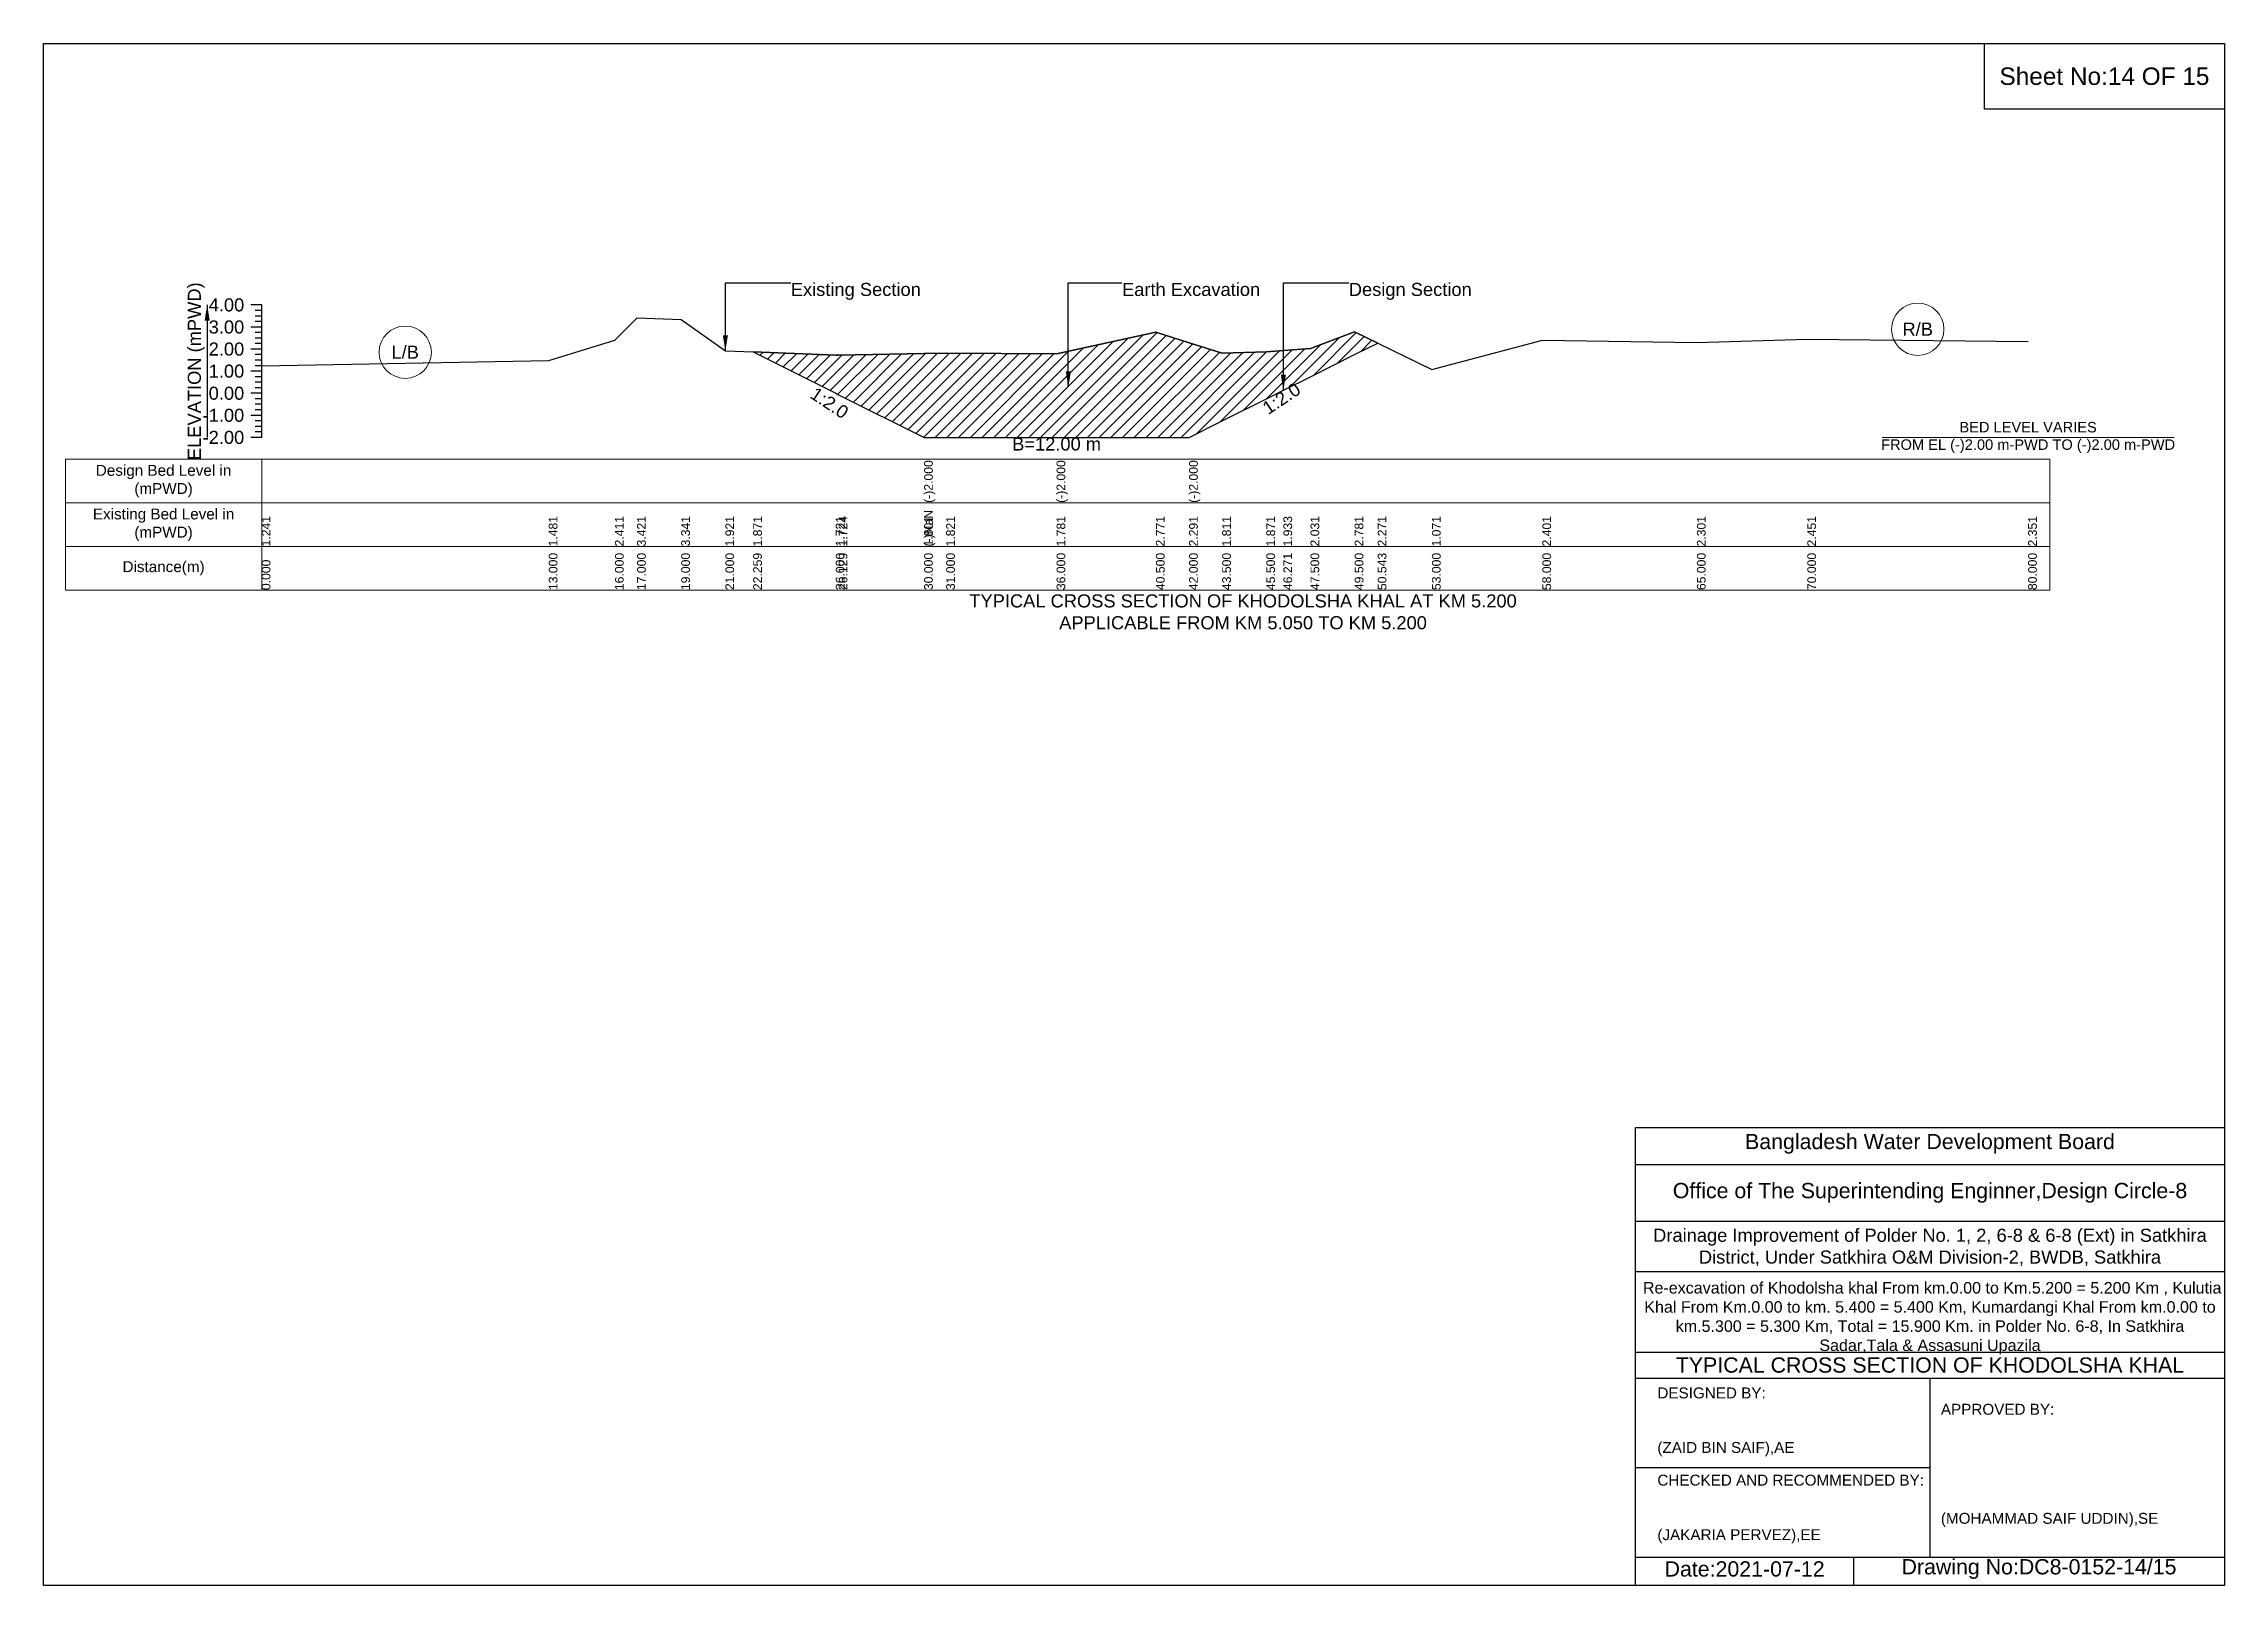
# Model space of a CAD drawing. Header units: inches. Extents: x 91000 to 568000, y -5656 to 0.
# Drawn here: x 230000 to 238000, y -5656 to 0 of the extents above; entities that cross this region are included whole.
import ezdxf

# ---------------------------------------------------------------- set-up
doc = ezdxf.new("R2010")
doc.units = ezdxf.units.IN
doc.header["$LTSCALE"] = 7
doc.header["$MEASUREMENT"] = 0
for name, color, linetype, lineweight in [('Cross section Data Border', 7, 'Continuous', 9), ('Cross Section Labels', 7, 'Continuous', 9), ('Existing_Bed_Level for Xsection', 7, 'Continuous', 25)]:
    doc.layers.add(name, color=color, linetype=linetype, lineweight=lineweight)
doc.styles.get("Standard").update_dxf_attribs({"font": 'arial.ttf'})
doc.dimstyles.get("Standard").update_dxf_attribs({"dimtxt": 0.18, "dimasz": 0.18, "dimexe": 0.18, "dimexo": 0.0625, "dimgap": 0.09, "dimtad": 0, "dimtih": 1, "dimtoh": 1, "dimdec": 4, "dimzin": 0, "dimdsep": 46, "dimtxsty": 'Standard', "dimcen": 0.09, "dimadec": 0, "dimazin": 0, "dimtfac": 1, "dimtdec": 4, "dimtofl": 0, "dimtmove": 0, "dimatfit": 3, "dimfxl": 1, "dimtolj": 1, "dimtzin": 0, "dimarcsym": 0})

msp = doc.modelspace()

# ---------------------------------------------------------------- texts
at = {"attachment_point": 5}
for s, insert, char_height in [('Sheet No:14 OF 15', (237560, -120), 64), ('Bangladesh Water Development Board', (236920, -4036), 56), ('Office of The Superintending Enginner,Design Circle-8', (236920, -4216), 56)]:
    msp.add_mtext(s, dxfattribs=dict(at, insert=insert, char_height=char_height))
for s, insert, char_height, width, attachment_point in [('Drainage Improvement of Polder No. 1, 2, 6-8 & 6-8 (Ext) in Satkhira District, Under Satkhira O&M Division-2, BWDB, Satkhira', (236920, -4416), 48, 2240, 5), (' Re-excavation of Khodolsha khal From km.0.00 to Km.5.200 = 5.200 Km , Kulutia Khal From Km.0.00 to km. 5.400 = 5.400 Km, Kumardangi Khal From km.0.00 to km.5.300 = 5.300 Km, Total = 15.900 Km. in Polder No. 6-8, In Satkhira Sadar,Tala & Assasuni Upazila', (236920, -4676), 42.1524, 2160, 5), ('TYPICAL CROSS SECTION OF KHODOLSHA KHAL', (236920, -4848), 56, 2240, 5), ('DESIGNED BY:^J^J^J(ZAID BIN SAIF),AE', (235920, -5056), 40, 1120, 4), ('APPROVED BY:^J^J^J^J^J^J(MOHAMMAD SAIF UDDIN),SE', (236960, -5216), 40, 1120, 4), ('CHECKED AND RECOMMENDED BY:^J^J^J(JAKARIA PERVEZ),EE', (235920, -5376), 40, 1120, 4), ('Date:2021-07-12', (236240, -5596), 56, 1120, 5), ('Drawing No:DC8-0152-14/15', (237320, -5596), 56, 1760, 5)]:
    msp.add_mtext(s, dxfattribs=dict(insert=insert, char_height=char_height, width=width, attachment_point=attachment_point))
at = {"layer": 'Cross section Data Border', "char_height": 40, "width": 640, "attachment_point": 5}
for s, insert in [('Design Bed Level in (mPWD)', (230440, -1604.8)), ('Existing Bed Level in (mPWD)', (230440, -1764.8)), ('Distance(m)', (230440, -1924.8))]:
    msp.add_mtext(s, dxfattribs=dict(at, insert=insert))
at = {"layer": 'Cross Section Labels'}
for s, insert, char_height, attachment_point in [('Existing Section', (232741, -877.8), 48, 1), ('Earth Excavation', (233956, -877.8), 48, 1), ('Design Section', (234788, -877.8), 48, 1), ('R/B', (236875, -1047.8), 48, 5), ('L/B', (231326.5, -1132), 48, 5), ('BED LEVEL VARIES ^JFROM EL (-)2.00 m-PWD TO (-)2.00 m-PWD', (237280, -1444.8), 38.4, 5), ('B=12.00 m', (233716, -1444.8), 48, 2), ('TYPICAL CROSS SECTION OF KHODOLSHA KHAL AT KM 5.200^JAPPLICABLE FROM KM 5.050 TO KM 5.200', (234400, -2084.8), 48, 5)]:
    msp.add_mtext(s, dxfattribs=dict(at, insert=insert, char_height=char_height, attachment_point=attachment_point))
at = {"layer": 'Cross Section Labels', "char_height": 48, "attachment_point": 2}
for insert, rotation in [((232896.2, -1298.1), 326.30993), ((234527.7, -1281.9), 33.69007)]:
    msp.add_mtext('1:2.0', dxfattribs=dict(at, insert=insert, rotation=rotation))
at = {"layer": 'Existing_Bed_Level for Xsection', "rotation": 90}
for s, insert, char_height, attachment_point in [('ELEVATION (mPWD)', (230560, -1201.8), 48, 5), ('(-)2.000', (233230, -1684.8), 32, 1), ('(-)2.000', (233716, -1684.8), 32, 1), ('(-)2.000', (234202, -1684.8), 32, 1), ('1.241', (230800, -1844.8), 32, 1), ('1.481', (231853, -1844.8), 32, 1), ('2.411', (232096, -1844.8), 32, 1), ('3.421', (232177, -1844.8), 32, 1), ('3.341', (232339, -1844.8), 32, 1), ('1.921', (232501, -1844.8), 32, 1), ('1.871', (232603, -1844.8), 32, 1), ('1.721', (232906, -1844.8), 32, 1), ('1.724', (232916.5, -1844.8), 32, 1), ('(-)NaN', (233230, -1844.8), 32, 1), ('(-)NaN', (233230, -1844.8), 32, 1), ('(-)NaN', (233230, -1844.8), 32, 1), ('1.801', (233230, -1844.8), 32, 1), ('1.801', (233230, -1844.8), 32, 1), ('1.821', (233311, -1844.8), 32, 1), ('1.781', (233716, -1844.8), 32, 1), ('1.781', (233716, -1844.8), 32, 1), ('2.771', (234080.5, -1844.8), 32, 1), ('2.291', (234202, -1844.8), 32, 1), ('2.291', (234202, -1844.8), 32, 1), ('1.811', (234323.5, -1844.8), 32, 1), ('1.871', (234485.5, -1844.8), 32, 1), ('1.933', (234548, -1844.8), 32, 1), ('2.031', (234647.5, -1844.8), 32, 1), ('2.781', (234809.5, -1844.8), 32, 1), ('2.271', (234894, -1844.8), 32, 1), ('1.071', (235093, -1844.8), 32, 1), ('2.401', (235498, -1844.8), 32, 1), ('2.301', (236065, -1844.8), 32, 1), ('2.451', (236470, -1844.8), 32, 1), ('2.351', (237280, -1844.8), 32, 1), ('0.000', (230800, -2004.8), 32, 1), ('13.000', (231853, -2004.8), 32, 1), ('16.000', (232096, -2004.8), 32, 1), ('17.000', (232177, -2004.8), 32, 1), ('19.000', (232339, -2004.8), 32, 1), ('21.000', (232501, -2004.8), 32, 1), ('22.259', (232603, -2004.8), 32, 1), ('26.000', (232906, -2004.8), 32, 1), ('26.129', (232916.5, -2004.8), 32, 1), ('30.000', (233230, -2004.8), 32, 1), ('30.000', (233230, -2004.8), 32, 1), ('30.000', (233230, -2004.8), 32, 1), ('31.000', (233311, -2004.8), 32, 1), ('36.000', (233716, -2004.8), 32, 1), ('36.000', (233716, -2004.8), 32, 1), ('36.000', (233716, -2004.8), 32, 1), ('40.500', (234080.5, -2004.8), 32, 1), ('42.000', (234202, -2004.8), 32, 1), ('42.000', (234202, -2004.8), 32, 1), ('42.000', (234202, -2004.8), 32, 1), ('43.500', (234323.5, -2004.8), 32, 1), ('45.500', (234485.5, -2004.8), 32, 1), ('46.271', (234548, -2004.8), 32, 1), ('47.500', (234647.5, -2004.8), 32, 1), ('49.500', (234809.5, -2004.8), 32, 1), ('50.543', (234894, -2004.8), 32, 1), ('53.000', (235093, -2004.8), 32, 1), ('58.000', (235498, -2004.8), 32, 1), ('65.000', (236065, -2004.8), 32, 1), ('70.000', (236470, -2004.8), 32, 1), ('80.000', (237280, -2004.8), 32, 1)]:
    msp.add_mtext(s, dxfattribs=dict(at, insert=insert, char_height=char_height, attachment_point=attachment_point))
at = {"layer": 'Existing_Bed_Level for Xsection', "char_height": 48, "attachment_point": 6}
for s, insert in [('4.00', (230736, -958.8)), ('3.00', (230736, -1039.8)), ('2.00', (230736, -1120.8)), ('1.00', (230736, -1201.8)), ('0.00', (230736, -1282.8)), ('-1.00', (230736, -1363.8)), ('-2.00', (230736, -1444.8))]:
    msp.add_mtext(s, dxfattribs=dict(at, insert=insert))

# ---------------------------------------------------------------- hatches: boundary and pattern name
at = {"layer": 'Existing_Bed_Level for Xsection'}
h = msp.add_hatch(dxfattribs=at)
h.set_pattern_fill('ANSI31', color=256, scale=243, style=0)
h.paths.add_polyline_path([(232603, -1131.2), (232906, -1282.8), (232916.5, -1288), (233230, -1444.8), (233311, -1444.8), (233716, -1444.8), (234080.5, -1444.8), (234202, -1444.8), (234323.5, -1384), (234485.5, -1303), (234548, -1271.8), (234647.5, -1222), (234809.5, -1141), (234894, -1098.8), (234809.5, -1057.5), (234647.5, -1118.2), (234548, -1126.2), (234485.5, -1131.2), (234323.5, -1136.1), (234202, -1097.2), (234080.5, -1058.3), (233716, -1138.5), (233311, -1135.2), (233230, -1136.9), (232916.5, -1143.1), (232906, -1143.3)])

# ---------------------------------------------------------------- linework, layer by layer
for points in [[(230000, 0), (238000, 0), (238000, -5656), (230000, -5656)], [(237120, 0), (238000, 0), (238000, -240), (237120, -240)]]:
    msp.add_lwpolyline(points, close=True)
for points in [[(235840, -5656), (235840, -3976), (238000, -3976)], [(235840, -4112), (238000, -4112)], [(235840, -4320), (238000, -4320)], [(235840, -4504), (238000, -4504)], [(235840, -4800), (238000, -4800)], [(235840, -4896), (238000, -4896)], [(236920, -4896), (236920, -5552)], [(235840, -5224), (236920, -5224)], [(235840, -5552), (238000, -5552)], [(236640, -5552), (236640, -5656)]]:
    msp.add_lwpolyline(points)
at = {"layer": 'Cross section Data Border'}
msp.add_lwpolyline([(230080, -1524.8), (237360, -1524.8), (237360, -2004.8), (230080, -2004.8)], close=True, dxfattribs=at)
for points in [[(230800, -1524.8), (230800, -2004.8)], [(230080, -1684.8), (237360, -1684.8)], [(230080, -1844.8), (237360, -1844.8)]]:
    msp.add_lwpolyline(points, dxfattribs=at)
at = {"layer": 'Cross Section Labels'}
msp.add_lwpolyline([(236744.2, -1444.8), (237815.8, -1444.8)], dxfattribs=at)
for centre in [(236875, -1047.8), (231326.5, -1132)]:
    msp.add_circle(centre, 96, dxfattribs=at)
at = {"layer": 'Existing_Bed_Level for Xsection'}
for points in [[(230800, -958.8), (230760, -958.8)], [(230800, -1444.8), (230800, -1363.8), (230800, -1282.8), (230800, -1201.8), (230800, -1120.8), (230800, -1039.8), (230800, -958.8)], [(230800, -1039.8), (230760, -1039.8)], [(230800, -979), (230776, -979)], [(230800, -999.3), (230776, -999.3)], [(230800, -1019.5), (230776, -1019.5)], [(230800, -1182.2), (231853, -1162.8), (232096, -1087.5), (232177, -1005.6), (232339, -1012.1), (232501, -1127.2), (232603, -1131.2), (232906, -1143.3), (232916.5, -1143.1), (233230, -1136.9), (233230, -1136.9), (233311, -1135.2), (233716, -1138.5), (233716, -1138.5), (234080.5, -1058.3), (234202, -1097.2), (234202, -1097.2), (234323.5, -1136.1), (234485.5, -1131.2), (234548, -1126.2), (234647.5, -1118.2), (234809.5, -1057.5), (234894, -1098.8), (235093, -1196), (235498, -1088.3), (236065, -1096.4), (236470, -1084.2), (237280, -1092.3)], [(230800, -1060), (230776, -1060)], [(230800, -1080.3), (230776, -1080.3)], [(230800, -1100.5), (230776, -1100.5)], [(230800, -1120.8), (230760, -1120.8)], [(230800, -1141), (230776, -1141)], [(230800, -1161.3), (230776, -1161.3)], [(230800, -1181.5), (230776, -1181.5)], [(230800, -1201.8), (230760, -1201.8)], [(230800, -1222), (230776, -1222)], [(230800, -1242.3), (230776, -1242.3)], [(230800, -1262.5), (230776, -1262.5)], [(230800, -1282.8), (230760, -1282.8)], [(230800, -1303), (230776, -1303)], [(230800, -1323.3), (230776, -1323.3)], [(230800, -1343.5), (230776, -1343.5)], [(230800, -1363.8), (230760, -1363.8)], [(230800, -1384), (230776, -1384)], [(230800, -1404.3), (230776, -1404.3)], [(230800, -1424.5), (230776, -1424.5)], [(230800, -1444.8), (230760, -1444.8)]]:
    msp.add_lwpolyline(points, dxfattribs=at)
msp.add_lwpolyline([(232603, -1131.2), (232906, -1282.8), (232916.5, -1288), (233230, -1444.8), (233230, -1444.8), (233311, -1444.8), (233716, -1444.8), (233716, -1444.8), (234080.5, -1444.8), (234202, -1444.8), (234202, -1444.8), (234323.5, -1384), (234485.5, -1303), (234548, -1271.8), (234647.5, -1222), (234809.5, -1141), (234894, -1098.8), (234809.5, -1057.5), (234647.5, -1118.2), (234548, -1126.2), (234485.5, -1131.2), (234323.5, -1136.1), (234202, -1097.2), (234202, -1097.2), (234080.5, -1058.3), (233716, -1138.5), (233716, -1138.5), (233311, -1135.2), (233230, -1136.9), (233230, -1136.9), (232916.5, -1143.1), (232906, -1143.3)], close=True, dxfattribs=at)

msp.set_redraw_order([(e.dxf.handle, doc.entitydb.next_handle()) for e in msp.query("TEXT MTEXT ATTDEF DIMENSION ARC_DIMENSION")])  # texts and dimensions are drawn at this point

# ---------------------------------------------------------------- leaders
at = {"layer": 'Cross Section Labels', "annotation_type": 0, "has_hookline": 1, "hookline_direction": 0}
for points, text_width in [([(232501, -1127.2), (232501, -877.8), (232740.9, -877.8)], 467.2), ([(233759.1, -1259.7), (233759.1, -877.8), (233955.9, -877.8)], 497), ([(234548, -1271.8), (234548, -877.8), (234787.9, -877.8)], 441.2)]:
    msp.add_leader(points, dimstyle='Standard', override={"dimasz": 57.6}, dxfattribs=dict(at, text_width=text_width))
at = {"layer": 'Existing_Bed_Level for Xsection'}
msp.add_leader([(230600, -958.8), (230600, -1444.8)], dimstyle='Standard', override={"dimasz": 57.6}, dxfattribs=at)

doc.saveas('drawing.dxf')
